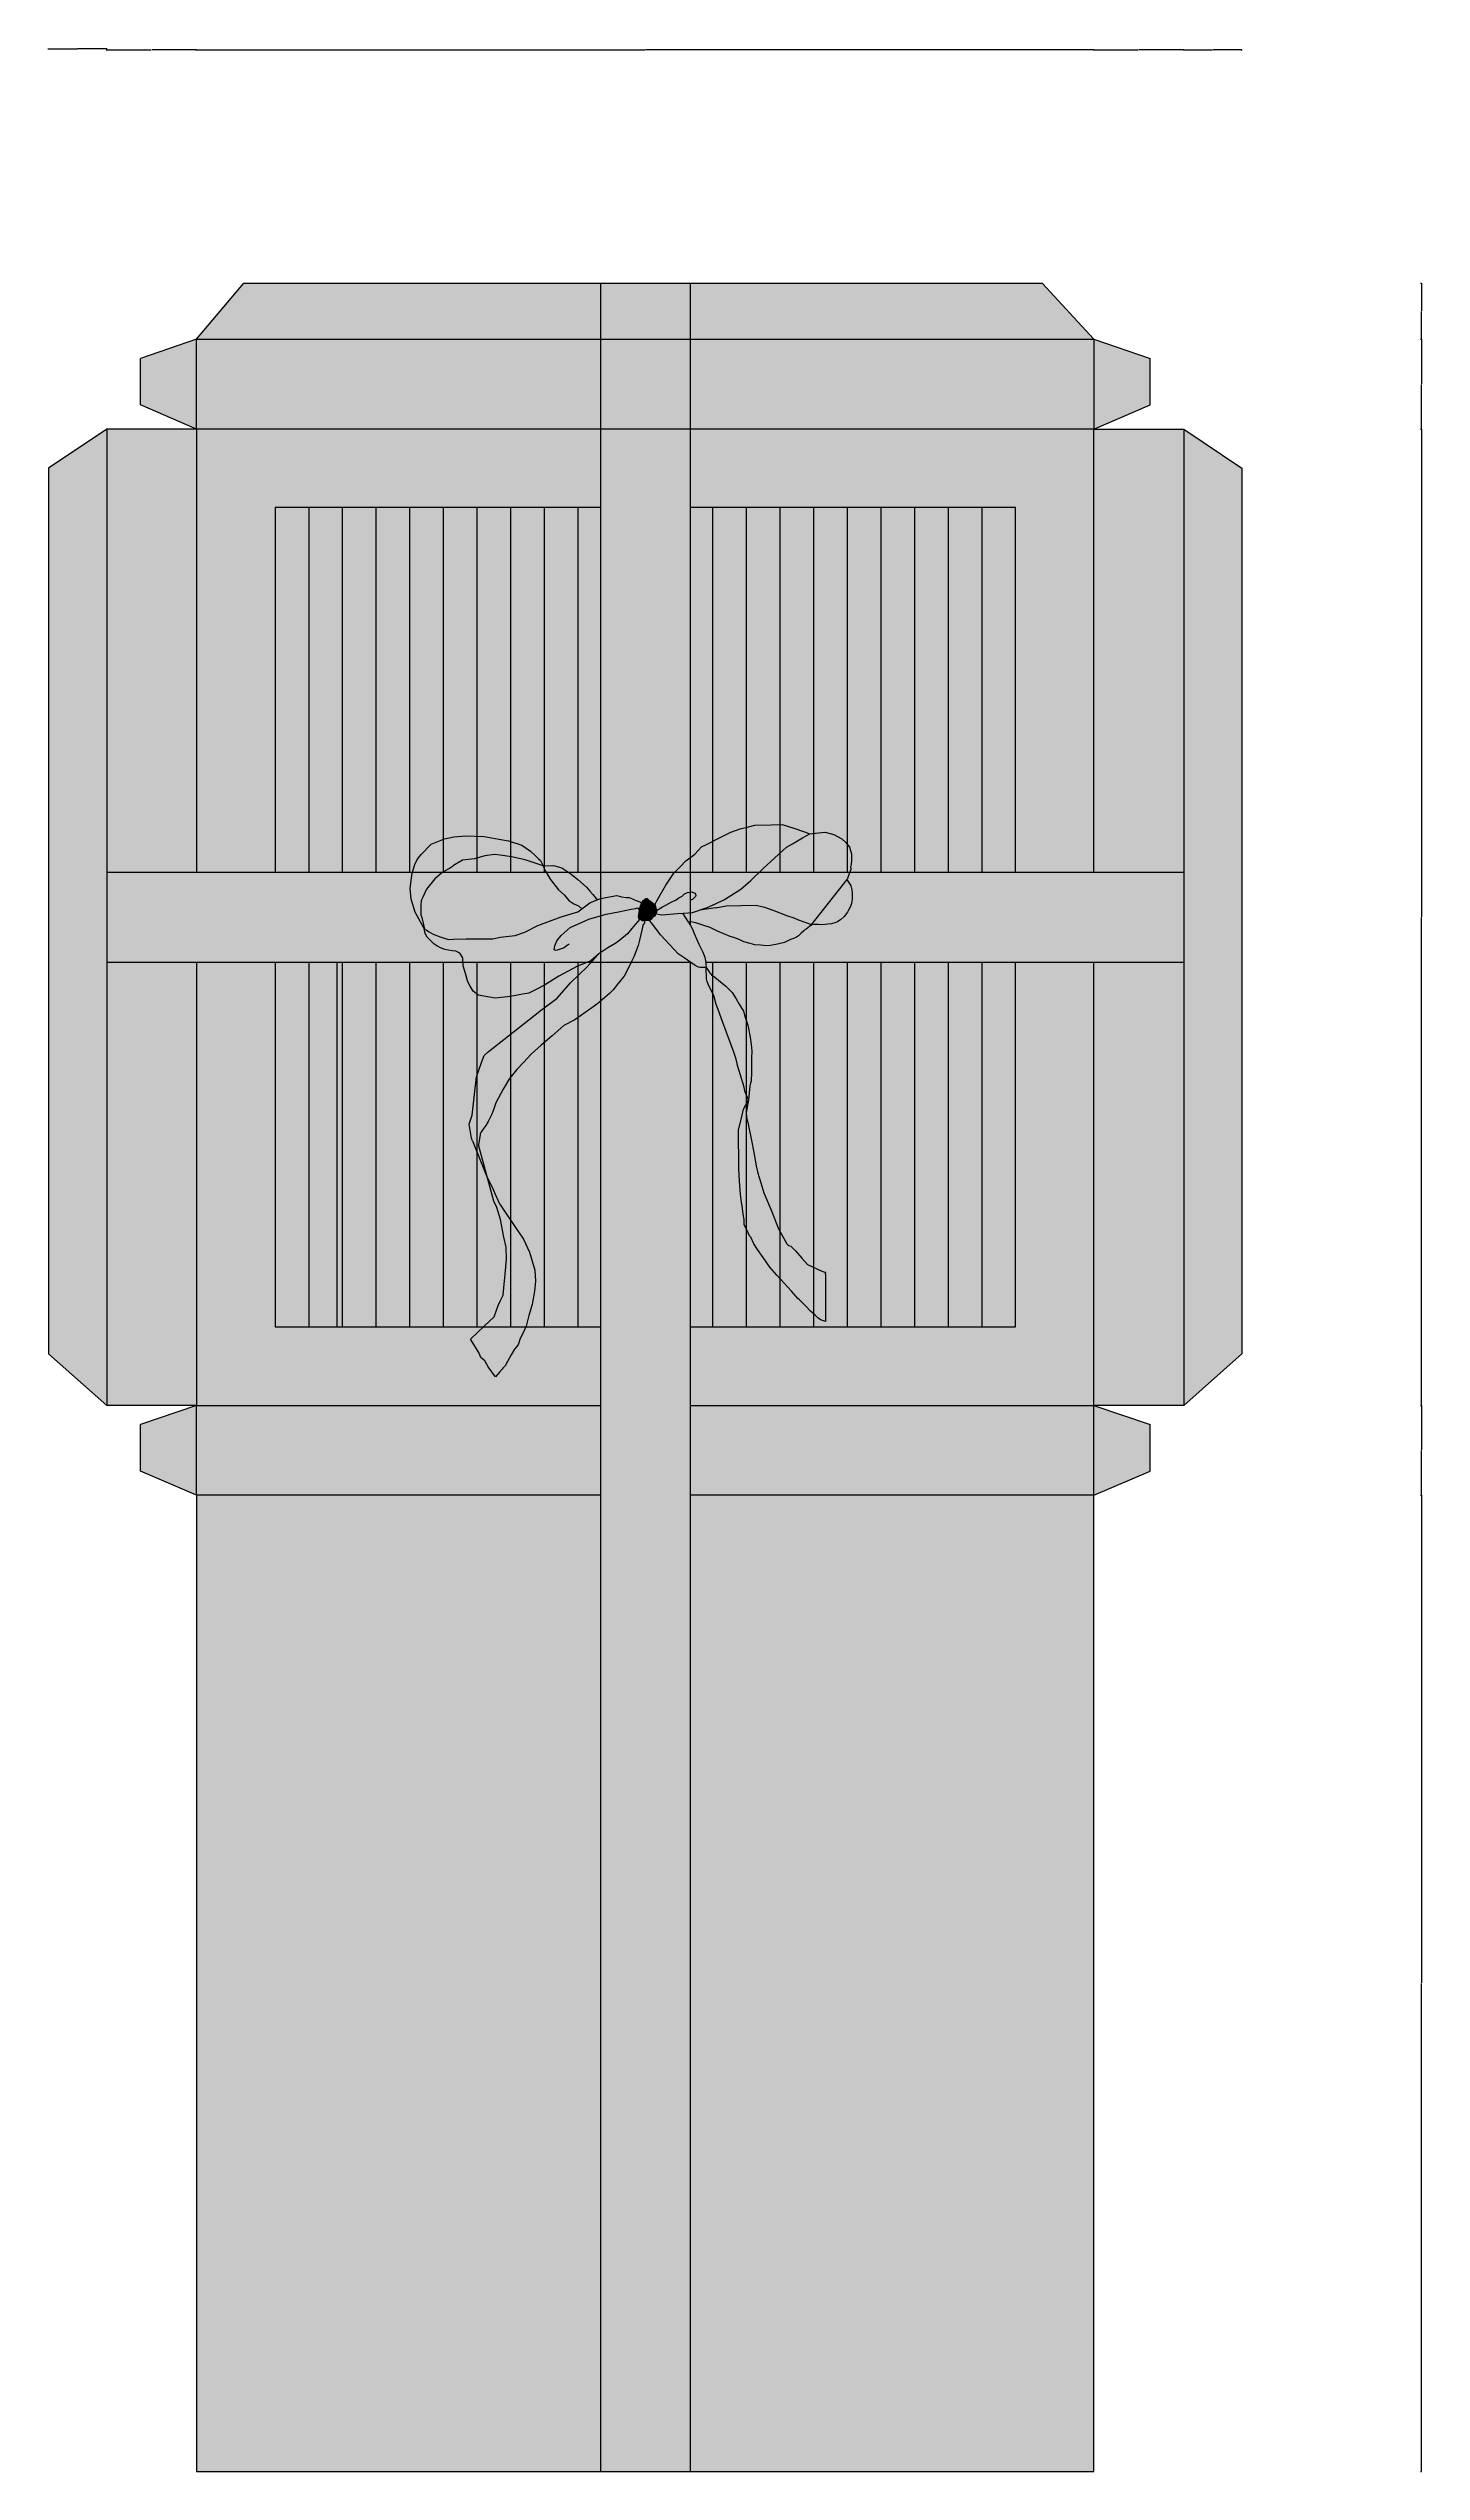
# Model space of a CAD drawing. Header units: millimetres. Extents: x -88727164121 to 1409438023, y -488056698 to 235964078476.
# Drawn here: x -109428516 to -109407513, y 8728203692 to 8728240744 of the extents above; entities that cross this region are included whole.
import ezdxf

# ---------------------------------------------------------------- set-up
doc = ezdxf.new("R2010")
doc.units = ezdxf.units.MM
doc.header["$MEASUREMENT"] = 0
doc.styles.get("Standard").update_dxf_attribs({"font": 'GOST Common.ttf'})
doc.dimstyles.get("Standard").update_dxf_attribs({"dimtxt": 5, "dimasz": 2, "dimexe": 0.18, "dimexo": 0.0625, "dimgap": 0.09, "dimtad": 0, "dimdec": 0, "dimzin": 0, "dimdsep": 46, "dimtxsty": 'Standard', "dimblk": 'ARCHTICK', "dimcen": 0.09, "dimadec": 0, "dimazin": 0, "dimtfac": 1, "dimtdec": 0, "dimtofl": 0, "dimtmove": 0, "dimatfit": 3, "dimldrblk": 'ARCHTICK', "dimfxl": 11, "dimfxlon": 1, "dimtolj": 1, "dimtzin": 0, "dimarcsym": 0})

# ---------------------------------------------------------------- blocks, each defined once
blk = doc.blocks.new('_ArchTick')
at = {"color": 0, "linetype": 'ByBlock', "const_width": 0.15}
blk.add_lwpolyline([(-0.5, -0.5), (0.5, 0.5)], dxfattribs=at)
blk = doc.blocks.new('*D3')
at = {"color": 0, "lineweight": -2, "transparency": 16777216}
for p, q in [((-109407527, 8728218623), (-109407516, 8728218623)), ((-109407516, 8728218623), (-109407516, 8728211163)), ((-109407516, 8728203694), (-109407516, 8728211153)), ((-109407527, 8728203694), (-109407516, 8728203694))]:
    blk.add_line(p, q, dxfattribs=at)
at = {"layer": 'Defpoints', "color": 0, "transparency": 16777216}
for p in [(-109412524, 8728218623), (-109407516, 8728218623), (-109412524, 8728203694)]:
    blk.add_point(p, dxfattribs=at)
at = {"color": 0, "lineweight": -2, "transparency": 16777216, "xscale": 2, "yscale": 2, "zscale": 2}
for p, rotation in [((-109407516, 8728218623), 90), ((-109407516, 8728203694), 270)]:
    blk.add_blockref('_ArchTick', p, dxfattribs=dict(at, rotation=rotation))
at = {"color": 0, "transparency": 16777216, "insert": (-109407516, 8728211158), "char_height": 5, "attachment_point": 5, "rotation": 90}
blk.add_mtext('\\A1;500', dxfattribs=at)
blk = doc.blocks.new('*D4')
at = {"color": 0, "lineweight": -2, "transparency": 16777216}
for p, q in [((-109407527, 8728219995), (-109407516, 8728219995)), ((-109407516, 8728219995), (-109407516, 8728219315)), ((-109407516, 8728218623), (-109407516, 8728219303)), ((-109407527, 8728218623), (-109407516, 8728218623))]:
    blk.add_line(p, q, dxfattribs=at)
at = {"layer": 'Defpoints', "color": 0, "transparency": 16777216}
for p in [(-109412524, 8728219995), (-109407516, 8728219995), (-109412524, 8728218623)]:
    blk.add_point(p, dxfattribs=at)
at = {"color": 0, "lineweight": -2, "transparency": 16777216, "xscale": 2, "yscale": 2, "zscale": 2}
for p, rotation in [((-109407516, 8728219995), 90), ((-109407516, 8728218623), 270)]:
    blk.add_blockref('_ArchTick', p, dxfattribs=dict(at, rotation=rotation))
at = {"color": 0, "transparency": 16777216, "insert": (-109407516, 8728219309), "char_height": 5, "attachment_point": 5, "rotation": 90}
blk.add_mtext('\\A1;1373', dxfattribs=at)
blk = doc.blocks.new('*D14')
at = {"color": 0, "lineweight": -2, "transparency": 16777216}
for p, q in [((-109407527, 8728234924), (-109407516, 8728234924)), ((-109407516, 8728234924), (-109407516, 8728227465)), ((-109407516, 8728219995), (-109407516, 8728227455)), ((-109407527, 8728219995), (-109407516, 8728219995))]:
    blk.add_line(p, q, dxfattribs=at)
at = {"layer": 'Defpoints', "color": 0, "transparency": 16777216}
for p in [(-109412524, 8728234924), (-109407516, 8728234924), (-109412524, 8728219995)]:
    blk.add_point(p, dxfattribs=at)
at = {"color": 0, "lineweight": -2, "transparency": 16777216, "xscale": 2, "yscale": 2, "zscale": 2}
for p, rotation in [((-109407516, 8728234924), 90), ((-109407516, 8728219995), 270)]:
    blk.add_blockref('_ArchTick', p, dxfattribs=dict(at, rotation=rotation))
at = {"color": 0, "transparency": 16777216, "insert": (-109407516, 8728227460), "char_height": 5, "attachment_point": 5, "rotation": 90}
blk.add_mtext('\\A1;500', dxfattribs=at)
blk = doc.blocks.new('*D5')
at = {"color": 0, "lineweight": -2, "transparency": 16777216}
for p, q in [((-109407527, 8728236297), (-109407516, 8728236297)), ((-109407516, 8728236297), (-109407516, 8728235617)), ((-109407516, 8728234924), (-109407516, 8728235605)), ((-109407527, 8728234924), (-109407516, 8728234924))]:
    blk.add_line(p, q, dxfattribs=at)
at = {"layer": 'Defpoints', "color": 0, "transparency": 16777216}
for p in [(-109412524, 8728236297), (-109407516, 8728236297), (-109412524, 8728234924)]:
    blk.add_point(p, dxfattribs=at)
at = {"color": 0, "lineweight": -2, "transparency": 16777216, "xscale": 2, "yscale": 2, "zscale": 2}
for p, rotation in [((-109407516, 8728236297), 90), ((-109407516, 8728234924), 270)]:
    blk.add_blockref('_ArchTick', p, dxfattribs=dict(at, rotation=rotation))
at = {"color": 0, "transparency": 16777216, "insert": (-109407516, 8728235611), "char_height": 5, "attachment_point": 5, "rotation": 90}
blk.add_mtext('\\A1;1373', dxfattribs=at)
blk = doc.blocks.new('*D6')
at = {"color": 0, "lineweight": -2, "transparency": 16777216}
for p, q in [((-109407527, 8728237155), (-109407516, 8728237155)), ((-109407516, 8728237155), (-109407516, 8728236731)), ((-109407516, 8728236297), (-109407516, 8728236721)), ((-109407527, 8728236297), (-109407516, 8728236297))]:
    blk.add_line(p, q, dxfattribs=at)
at = {"layer": 'Defpoints', "color": 0, "transparency": 16777216}
for p in [(-109413318, 8728237155), (-109407516, 8728237155), (-109412524, 8728236297)]:
    blk.add_point(p, dxfattribs=at)
at = {"color": 0, "lineweight": -2, "transparency": 16777216, "xscale": 2, "yscale": 2, "zscale": 2}
for p, rotation in [((-109407516, 8728237155), 90), ((-109407516, 8728236297), 270)]:
    blk.add_blockref('_ArchTick', p, dxfattribs=dict(at, rotation=rotation))
at = {"color": 0, "transparency": 16777216, "insert": (-109407516, 8728236726), "char_height": 5, "attachment_point": 5, "rotation": 90}
blk.add_mtext('\\A1;858', dxfattribs=at)
blk = doc.blocks.new('*D7')
at = {"color": 0, "lineweight": -2, "transparency": 16777216}
for p, q in [((-109427624, 8728240714), (-109427624, 8728240725)), ((-109427624, 8728240725), (-109426944, 8728240725)), ((-109426252, 8728240725), (-109426932, 8728240725)), ((-109426252, 8728240714), (-109426252, 8728240725))]:
    blk.add_line(p, q, dxfattribs=at)
at = {"layer": 'Defpoints', "color": 0, "transparency": 16777216}
for p in [(-109426252, 8728240725), (-109427624, 8728234924), (-109426252, 8728234924)]:
    blk.add_point(p, dxfattribs=at)
at = {"color": 0, "lineweight": -2, "transparency": 16777216, "xscale": 2, "yscale": 2, "zscale": 2, "rotation": 180}
blk.add_blockref('_ArchTick', (-109427624, 8728240725), dxfattribs=at)
at = {"color": 0, "lineweight": -2, "transparency": 16777216, "xscale": 2, "yscale": 2, "zscale": 2}
blk.add_blockref('_ArchTick', (-109426252, 8728240725), dxfattribs=at)
at = {"color": 0, "transparency": 16777216, "insert": (-109426938, 8728240725), "char_height": 5, "attachment_point": 5}
blk.add_mtext('\\A1;1373', dxfattribs=at)
blk = doc.blocks.new('*D8')
at = {"color": 0, "lineweight": -2, "transparency": 16777216}
for p, q in [((-109426252, 8728240714), (-109426252, 8728240725)), ((-109426252, 8728240725), (-109419393, 8728240725)), ((-109412524, 8728240725), (-109419383, 8728240725)), ((-109412524, 8728240714), (-109412524, 8728240725))]:
    blk.add_line(p, q, dxfattribs=at)
at = {"layer": 'Defpoints', "color": 0, "transparency": 16777216}
for p in [(-109412524, 8728240725), (-109426252, 8728234924), (-109412524, 8728234924)]:
    blk.add_point(p, dxfattribs=at)
at = {"color": 0, "lineweight": -2, "transparency": 16777216, "xscale": 2, "yscale": 2, "zscale": 2, "rotation": 180}
blk.add_blockref('_ArchTick', (-109426252, 8728240725), dxfattribs=at)
at = {"color": 0, "lineweight": -2, "transparency": 16777216, "xscale": 2, "yscale": 2, "zscale": 2}
blk.add_blockref('_ArchTick', (-109412524, 8728240725), dxfattribs=at)
at = {"color": 0, "transparency": 16777216, "insert": (-109419388, 8728240725), "char_height": 5, "attachment_point": 5}
blk.add_mtext('\\A1;500', dxfattribs=at)
blk = doc.blocks.new('*D9')
at = {"color": 0, "lineweight": -2, "transparency": 16777216}
for p, q in [((-109412524, 8728240714), (-109412524, 8728240725)), ((-109412524, 8728240725), (-109411843, 8728240725)), ((-109411151, 8728240725), (-109411831, 8728240725)), ((-109411151, 8728240714), (-109411151, 8728240725))]:
    blk.add_line(p, q, dxfattribs=at)
at = {"layer": 'Defpoints', "color": 0, "transparency": 16777216}
for p in [(-109411151, 8728240725), (-109412524, 8728234924), (-109411151, 8728234924)]:
    blk.add_point(p, dxfattribs=at)
at = {"color": 0, "lineweight": -2, "transparency": 16777216, "xscale": 2, "yscale": 2, "zscale": 2, "rotation": 180}
blk.add_blockref('_ArchTick', (-109412524, 8728240725), dxfattribs=at)
at = {"color": 0, "lineweight": -2, "transparency": 16777216, "xscale": 2, "yscale": 2, "zscale": 2}
blk.add_blockref('_ArchTick', (-109411151, 8728240725), dxfattribs=at)
at = {"color": 0, "transparency": 16777216, "insert": (-109411837, 8728240725), "char_height": 5, "attachment_point": 5}
blk.add_mtext('\\A1;1373', dxfattribs=at)
blk = doc.blocks.new('*D10')
at = {"color": 0, "lineweight": -2, "transparency": 16777216}
for p, q in [((-109411151, 8728240714), (-109411151, 8728240725)), ((-109411151, 8728240725), (-109410710, 8728240725)), ((-109410260, 8728240725), (-109410701, 8728240725)), ((-109410260, 8728240714), (-109410260, 8728240725))]:
    blk.add_line(p, q, dxfattribs=at)
at = {"layer": 'Defpoints', "color": 0, "transparency": 16777216}
for p in [(-109410260, 8728240725), (-109411151, 8728234924), (-109410260, 8728234327)]:
    blk.add_point(p, dxfattribs=at)
at = {"color": 0, "lineweight": -2, "transparency": 16777216, "xscale": 2, "yscale": 2, "zscale": 2, "rotation": 180}
blk.add_blockref('_ArchTick', (-109411151, 8728240725), dxfattribs=at)
at = {"color": 0, "lineweight": -2, "transparency": 16777216, "xscale": 2, "yscale": 2, "zscale": 2}
blk.add_blockref('_ArchTick', (-109410260, 8728240725), dxfattribs=at)
at = {"color": 0, "transparency": 16777216, "insert": (-109410706, 8728240725), "char_height": 5, "attachment_point": 5}
blk.add_mtext('\\A1;891', dxfattribs=at)
blk = doc.blocks.new('*D11')
at = {"color": 0, "lineweight": -2, "transparency": 16777216}
for p, q in [((-109428515, 8728240729), (-109428515, 8728240741)), ((-109428515, 8728240740), (-109428074, 8728240740)), ((-109427624, 8728240740), (-109428065, 8728240740)), ((-109427624, 8728240729), (-109427624, 8728240741))]:
    blk.add_line(p, q, dxfattribs=at)
at = {"layer": 'Defpoints', "color": 0, "transparency": 16777216}
for p in [(-109427624, 8728240740), (-109428515, 8728234327), (-109427624, 8728234327)]:
    blk.add_point(p, dxfattribs=at)
at = {"color": 0, "lineweight": -2, "transparency": 16777216, "xscale": 2, "yscale": 2, "zscale": 2, "rotation": 180}
blk.add_blockref('_ArchTick', (-109428515, 8728240740), dxfattribs=at)
at = {"color": 0, "lineweight": -2, "transparency": 16777216, "xscale": 2, "yscale": 2, "zscale": 2}
blk.add_blockref('_ArchTick', (-109427624, 8728240740), dxfattribs=at)
at = {"color": 0, "transparency": 16777216, "insert": (-109428070, 8728240740), "char_height": 5, "attachment_point": 5}
blk.add_mtext('\\A1;891', dxfattribs=at)
blk = doc.blocks.new('bantik')
at = {"color": 18, "true_color": 0x000000}
for p, q in [((-26.62, 151.37), (-27.37, 150.76)), ((-26.07, 151.67), (-26.62, 151.37)), ((-25.81, 151.85), (-26.07, 151.67)), ((-25.7, 151.94), (-25.81, 151.85)), ((-24.9, 152.41), (-25.7, 151.94)), ((-23.85, 152.54), (-24.9, 152.41)), ((-22.92, 152.8), (-23.85, 152.54)), ((-22.06, 152.92), (-22.92, 152.8)), ((-21.55, 152.85), (-22.06, 152.92)), ((-20.53, 152.71), (-21.55, 152.85)), ((-19.33, 152.44), (-20.53, 152.71)), ((-17.71, 151.92), (-19.33, 152.44)), ((-28.44, 149.13), (-28.6, 148.82)), ((-28.11, 149.84), (-28.44, 149.13)), ((-27.37, 150.76), (-28.11, 149.84)), ((-5.87, 148.87), (-5.62, 149.06)), ((-5.62, 149.06), (-5.33, 149.21)), ((-5.33, 149.21), (-5.11, 149.41)), ((-5.11, 149.41), (-4.85, 149.54)), ((-4.85, 149.54), (-4.48, 149.58)), ((-4.48, 149.58), (-4.21, 149.48)), ((-4.32, 149), (-4.4, 148.91)), ((-4.23, 149.09), (-4.32, 149)), ((-4.15, 149.18), (-4.23, 149.09)), ((-4.21, 149.48), (-4.14, 149.38)), ((-4.12, 149.26), (-4.15, 149.18)), ((-4.14, 149.38), (-4.12, 149.26)), ((6.17, 146.63), (9.38, 150.69)), ((-28.62, 148.33), (-28.64, 147.86)), ((-28.64, 147.86), (-28.63, 147.53)), ((-28.63, 147.53), (-28.53, 147.29)), ((-28.6, 148.82), (-28.62, 148.33)), ((-28.53, 147.29), (-28.3, 146.25)), ((-18.21, 146.58), (-16.12, 147.36)), ((-16.12, 147.36), (-14.63, 147.81)), ((-14.63, 147.81), (-13.56, 148.6)), ((-13.56, 148.6), (-12.85, 148.91)), ((-8.68, 147.02), (-8.69, 146.98)), ((-8.69, 146.98), (-8.69, 146.86)), ((-8.69, 146.86), (-8.69, 146.8)), ((-8.65, 147.03), (-8.68, 147.02)), ((-8.46, 147.05), (-8.65, 147.03)), ((-8.37, 147.05), (-8.46, 147.05)), ((-8.3, 147.05), (-8.37, 147.05)), ((-8.25, 147.05), (-8.3, 147.05)), ((-8.25, 147.05), (-8, 147.25)), ((-8.23, 147.04), (-8.25, 147.05)), ((-8.22, 147.02), (-8.23, 147.04)), ((-8.09, 146.86), (-8.22, 147.02)), ((-7.96, 146.68), (-8.09, 146.86)), ((-7.61, 147.94), (-7.07, 148.24)), ((-7.07, 148.24), (-6.78, 148.41)), ((-6.78, 148.41), (-6.31, 148.67)), ((-6.31, 148.67), (-5.87, 148.87)), ((-4.57, 148.86), (-4.62, 148.89)), ((-4.52, 148.88), (-4.57, 148.86)), ((-4.4, 148.91), (-4.52, 148.88)), ((-2.37, 148.18), (-3.76, 147.97)), ((-28.3, 146.25), (-28.15, 146.2)), ((-28.15, 146.2), (-27.93, 146.05)), ((-27.93, 146.05), (-27.54, 145.82)), ((-27.54, 145.82), (-26.91, 145.59)), ((-26.91, 145.59), (-26.63, 145.49)), ((-26.63, 145.49), (-26.17, 145.34)), ((-26.17, 145.34), (-25.72, 145.38)), ((-25.72, 145.38), (-24.59, 145.39)), ((-24.59, 145.39), (-23.17, 145.4)), ((-23.17, 145.4), (-22.7, 145.4)), ((-22.7, 145.4), (-22.2, 145.41)), ((-22.2, 145.41), (-21.54, 145.56)), ((-21.54, 145.56), (-20.23, 145.69)), ((-20.23, 145.69), (-19.35, 146)), ((-19.35, 146), (-18.21, 146.58)), ((-9.25, 144.81), (-9.63, 143.8)), ((-9.14, 145.27), (-9.25, 144.81)), ((-8.89, 146.3), (-9.14, 145.27)), ((-8.83, 146.61), (-8.89, 146.3)), ((-8.77, 146.71), (-8.83, 146.61)), ((-8.71, 146.76), (-8.77, 146.71)), ((-8.69, 146.8), (-8.71, 146.76)), ((-7.26, 145.75), (-7.96, 146.68)), ((-6.8, 145.26), (-7.26, 145.75)), ((-5.68, 144.08), (-6.8, 145.26)), ((-15.29, 141.48), (-13.8, 142.9)), ((-13.8, 142.9), (-12.84, 143.98)), ((-10.08, 142.88), (-10.5, 142.09)), ((-9.87, 143.31), (-10.08, 142.88)), ((-9.63, 143.8), (-9.87, 143.31)), ((-5.14, 143.71), (-5.68, 144.08)), ((-4.16, 143.04), (-5.14, 143.71)), ((-3.17, 141.84), (-3.19, 142.85)), ((-16.46, 140.12), (-15.29, 141.48)), ((-11.81, 140.54), (-12.21, 140.18)), ((-11.48, 140.85), (-11.81, 140.54)), ((-11.35, 141), (-11.48, 140.85)), ((-11.17, 141.24), (-11.35, 141)), ((-10.8, 141.71), (-11.17, 141.24)), ((-10.5, 142.09), (-10.8, 141.71)), ((-19, 138.19), (-17.86, 139.08)), ((-17.86, 139.08), (-16.46, 140.12)), ((-14.9, 138.2), (-15.87, 137.68)), ((-13.39, 139.24), (-14.9, 138.2)), ((-12.84, 139.64), (-13.39, 139.24)), ((-12.21, 140.18), (-12.84, 139.64)), ((-22.63, 135.34), (-19, 138.19)), ((-16.93, 136.77), (-17.91, 135.93)), ((-15.87, 137.68), (-16.93, 136.77)), ((-23.66, 133.11), (-23.23, 134.39)), ((-23.23, 134.39), (-22.98, 135.01)), ((-22.98, 135.01), (-22.63, 135.34)), ((-19.47, 134.38), (-20.06, 133.75)), ((-18.78, 135.12), (-19.47, 134.38)), ((-17.91, 135.93), (-18.78, 135.12)), ((-24.05, 129.7), (-23.66, 133.11)), ((-21.3, 132.02), (-21.93, 130.78)), ((-20.73, 132.96), (-21.3, 132.02)), ((-20.06, 133.75), (-20.73, 132.96)), ((-24.31, 128.88), (-24.05, 129.7)), ((-22.3, 129.79), (-22.61, 129.14)), ((-22.13, 130.25), (-22.3, 129.79)), ((-21.93, 130.78), (-22.13, 130.25)), ((-24.11, 127.64), (-24.31, 128.88)), ((-24.03, 127.41), (-24.11, 127.64)), ((-24.03, 127.41), (-22.77, 124.28)), ((-23.35, 127.98), (-23.48, 127.05)), ((-23.33, 128.04), (-23.35, 127.98)), ((-23.27, 128.14), (-23.33, 128.04)), ((-23.09, 128.42), (-23.27, 128.14)), ((-22.82, 128.76), (-23.09, 128.42)), ((-22.61, 129.14), (-22.82, 128.76)), ((-22.12, 122.04), (-23.48, 127.05)), ((-22.77, 124.28), (-22.19, 123.06)), ((-22.19, 123.06), (-22.13, 122.92)), ((-22.13, 122.92), (-21.61, 121.8)), ((-21.84, 121.46), (-22.12, 122.04)), ((-21.52, 120.38), (-21.84, 121.46)), ((-21.61, 121.8), (-21.51, 121.66)), ((-21.51, 121.66), (-21.47, 121.59)), ((-21.47, 121.59), (-20.18, 119.69)), ((-21.22, 118.81), (-21.52, 120.38)), ((-21.03, 117.93), (-21.22, 118.81)), ((-20.18, 119.69), (-19.47, 118.65)), ((-21.11, 115.52), (-20.99, 116.86)), ((-20.99, 116.86), (-21.03, 117.93)), ((-19.47, 118.65), (-18.93, 117.49)), ((-18.93, 117.49), (-18.46, 115.87)), ((-21.22, 114.31), (-21.11, 115.52)), ((-18.41, 114.89), (-18.5, 114)), ((-18.46, 115.87), (-18.41, 114.89)), ((-22.09, 111.73), (-21.89, 112.31)), ((-21.89, 112.31), (-21.74, 112.73)), ((-21.74, 112.73), (-21.55, 113.13)), ((-21.55, 113.13), (-21.28, 113.66)), ((-21.28, 113.66), (-21.22, 114.31)), ((-18.69, 112.82), (-18.99, 111.84)), ((-18.5, 114), (-18.69, 112.82)), ((-24.21, 109.73), (-22.95, 110.92)), ((-22.95, 110.92), (-22.09, 111.73)), ((-19.55, 110.17), (-19.76, 109.78)), ((-19.25, 110.88), (-19.55, 110.17)), ((-18.99, 111.84), (-19.25, 110.88)), ((-24, 109.4), (-24.21, 109.73)), ((-23.67, 108.86), (-24, 109.4)), ((-23.42, 108.49), (-23.67, 108.86)), ((-23.27, 108.11), (-23.42, 108.49)), ((-22.92, 107.8), (-23.27, 108.11)), ((-20.57, 108.33), (-20.89, 107.75)), ((-20.28, 108.83), (-20.57, 108.33)), ((-19.96, 109.22), (-20.28, 108.83)), ((-19.76, 109.78), (-19.96, 109.22)), ((-22.62, 107.25), (-22.92, 107.8)), ((-21.97, 106.38), (-22.62, 107.25)), ((-21.62, 106.78), (-21.97, 106.38)), ((-21.38, 107.05), (-21.62, 106.78)), ((-21.31, 107.14), (-21.38, 107.05)), ((-21.12, 107.36), (-21.31, 107.14)), ((-20.89, 107.75), (-21.12, 107.36))]:
    blk.add_line(p, q, dxfattribs=at)
for points in [[(-9.1, 147.17), (-9.51, 146.67), (-9.81, 146.31), (-10.19, 145.85), (-10.9, 145.29), (-11.24, 145.03), (-11.95, 144.6), (-12.75, 144.06), (-13.46, 143.44), (-14.73, 142.95), (-16.32, 142.08), (-17.6, 141.27), (-18.33, 140.9), (-18.99, 140.56), (-19.56, 140.46), (-20.31, 140.33), (-20.89, 140.22), (-21.99, 140.12), (-23.5, 140.39), (-23.96, 140.75), (-24.23, 141.19), (-24.44, 141.56), (-24.65, 142.32), (-24.84, 143.01), (-24.88, 143.7), (-25.16, 144.13), (-25.39, 144.23), (-25.52, 144.29), (-25.82, 144.32), (-26.49, 144.46), (-26.88, 144.59), (-27.19, 144.79), (-27.46, 144.95), (-27.7, 145.19), (-28.07, 145.54), (-28.25, 145.89), (-28.29, 146.18), (-28.3, 146.25), (-29.14, 147.77), (-29.48, 148.94), (-29.57, 149.88), (-29.47, 150.8), (-29.39, 151.26), (-29.16, 152.04), (-28.94, 152.47), (-28.59, 152.91), (-27.69, 153.84), (-26.52, 154.3), (-25.69, 154.5), (-24.62, 154.57), (-22.99, 154.53), (-21.67, 154.29), (-20.82, 154.13), (-19.62, 153.75), (-18.85, 153.21), (-18.44, 152.82), (-18.13, 152.53), (-17.97, 152.37), (-17.71, 151.92), (-16.79, 151.93), (-16.07, 151.73), (-15.24, 151.19), (-14.62, 150.69), (-13.87, 150.02), (-13.55, 149.65), (-13.28, 149.34), (-13.02, 149.04), (-12.85, 148.91), (-12.58, 149), (-12.13, 149.1), (-11.65, 149.18), (-11.15, 149.26), (-10.74, 149.14), (-10.28, 149.1), (-10.06, 149.08), (-9.75, 148.97), (-9.51, 148.86), (-9.11, 148.69), (-8.95, 148.54), (-8.93, 148.65), (-8.78, 148.83), (-8.7, 148.91), (-8.56, 149), (-8.45, 149), (-8.32, 148.89), (-8, 148.64), (-7.85, 148.53), (-7.8, 148.5), (-7.76, 148.48), (-7.73, 148.48), (-7.62, 148.74), (-7.47, 148.99), (-6.8, 150.2), (-6.07, 151.26), (-5.49, 151.86), (-5.01, 152.34), (-4.2, 152.95), (-3.61, 153.59), (-3.16, 153.82), (-2.05, 154.37), (-0.99, 154.91), (-0.17, 155.2), (0.57, 155.38), (1.16, 155.53), (2.61, 155.57), (3.59, 155.59), (4.63, 155.26), (5.58, 154.95), (5.82, 154.84), (5.92, 154.79), (6.06, 154.77), (6.82, 154.84), (7.43, 154.9), (8.2, 154.7), (8.91, 154.3), (9.27, 154), (9.58, 153.56), (9.77, 152.99), (9.75, 152.42), (9.74, 152.02), (9.68, 151.8), (9.69, 151.63), (9.69, 151.56), (9.68, 151.54), (9.68, 151.52), (9.64, 151.43), (9.62, 151.37), (9.38, 150.69), (9.45, 150.53), (9.61, 150.27), (9.7, 150.13), (9.79, 149.78), (9.81, 149.49), (9.81, 148.92), (9.75, 148.54), (9.66, 148.27), (9.5, 147.97), (9.4, 147.79), (9.11, 147.39), (8.77, 147.1), (8.63, 147), (8.52, 146.91), (8.36, 146.87), (7.99, 146.74), (7.65, 146.7), (7.43, 146.68), (7.04, 146.66), (6.78, 146.69), (6.43, 146.67), (6.31, 146.66), (6.21, 146.68), (6.13, 146.58), (6.01, 146.49), (5.87, 146.37), (5.73, 146.26), (5.61, 146.2), (5.51, 146.12), (5.29, 145.92), (5.15, 145.78), (5.03, 145.66), (4.86, 145.54), (4.58, 145.42), (4.33, 145.34), (3.8, 145.09), (3.17, 144.92), (2.55, 144.81), (2.18, 144.79), (1.66, 144.84), (1.14, 144.87), (0.74, 144.98), (0.16, 145.13), (-0.25, 145.33), (-0.73, 145.52), (-1.05, 145.62), (-2.17, 146.08), (-2.83, 146.41), (-3.48, 146.62), (-4.12, 146.83), (-4.57, 146.93), (-4.61, 146.94), (-4.63, 146.94), (-4.65, 146.93), (-4.68, 146.89), (-4.72, 146.88), (-4.74, 146.83), (-4.71, 146.77), (-4.6, 146.58), (-4.41, 146.25), (-4.25, 145.88), (-4.04, 145.41), (-3.83, 144.93), (-3.63, 144.52), (-3.48, 144.22), (-3.31, 143.77), (-3.24, 143.44), (-3.19, 142.85), (-2.98, 142.54), (-2.9, 142.41), (-2.8, 142.3), (-2.71, 142.21), (-2.42, 141.99), (-1.43, 141.2), (-0.87, 140.62), (-0.53, 140.05), (-0.25, 139.59), (0.13, 138.97), (0.29, 138.41), (0.51, 137.7), (0.73, 136.64), (0.81, 135.99), (0.88, 135.38), (0.86, 134.81), (0.86, 133.5), (0.83, 132.73), (0.76, 132.54), (0.7, 132.3), (0.57, 131.06), (0.38, 129.89), (0.4, 129.51), (0.56, 128.89), (0.84, 127.44), (1.05, 126.35), (1.28, 125.19), (1.41, 124.51), (1.68, 123.66), (1.94, 122.76), (2.63, 121.18), (3.26, 119.56), (4.01, 118.22), (4.16, 118.09), (4.35, 118.01), (4.77, 117.59), (5.33, 116.96), (5.84, 116.39), (7.12, 115.78), (7.39, 115.71), (7.46, 115.69), (7.43, 115.57), (7.46, 115.49), (7.46, 111.3)], [(-7.53, 147.61), (-7.13, 147.55), (-5.76, 147.65), (-4.76, 147.72), (-4.41, 147.75), (-3.1, 148.19), (-2.36, 148.53), (-1.56, 148.91), (-0.09, 149.82), (0.35, 150.21), (0.78, 150.59), (1.89, 151.66), (3.97, 153.58), (4.5, 153.88), (4.96, 154.14), (5.4, 154.39), (6.06, 154.77)], [(-17.71, 151.92), (-17.64, 151.68), (-17.55, 151.46), (-17.43, 151.27), (-17.09, 150.72), (-16.35, 149.77), (-15.86, 149.32), (-15.42, 148.82), (-14.99, 148.52), (-14.56, 148.35), (-14.28, 148.07)], [(-15.4, 144.94), (-15.66, 144.74), (-15.85, 144.6), (-16.29, 144.46), (-16.39, 144.42), (-16.56, 144.37), (-16.73, 144.42), (-16.67, 144.77), (-16.49, 145.23), (-16.12, 145.69), (-15.32, 146.4), (-13.64, 147.16), (-12.1, 147.6), (-11.01, 147.82), (-9.87, 148.05), (-9.49, 148.12), (-9.31, 148.16), (-9.15, 148)], [(-9.15, 148), (-9.2, 147.74), (-9.26, 147.38), (-9.18, 147.2), (-9.1, 147.17), (-8.89, 147.04), (-8.68, 147.02)], [(-9.15, 148), (-8.95, 148.54)], [(-7.76, 148.48), (-7.61, 147.94), (-7.63, 147.71), (-7.7, 147.57), (-7.81, 147.43), (-7.95, 147.34), (-7.98, 147.27), (-8, 147.25)], [(-4.73, 146.85), (-5.26, 147.69)], [(-2.37, 148.18), (-1.42, 148.33), (-0.1, 148.37), (1.27, 148.4), (2, 148.22), (2.84, 147.94), (4.07, 147.45), (4.63, 147.28), (5.11, 147.07), (6.21, 146.68)], [(-3.19, 142.85), (-3.47, 142.86), (-3.58, 142.85), (-3.72, 142.84), (-3.87, 142.88), (-4.16, 143.04)], [(7.46, 111.3), (7.46, 111.3), (7, 111.46), (6.77, 111.64), (6.5, 111.9), (6.11, 112.23), (5.68, 112.68), (5.13, 113.22), (4.99, 113.36), (4.41, 114.01), (3.12, 115.43), (2.48, 116.14), (1.88, 117.02), (1.39, 117.73), (1.05, 118.23), (0.8, 118.81), (0.68, 118.94), (0.43, 119.46), (0.21, 119.93), (0.19, 120.05), (0.21, 120.38), (0.12, 120.87), (0.01, 121.6), (-0.05, 121.95), (-0.14, 122.66), (-0.21, 123.8), (-0.28, 124.93), (-0.29, 126.08), (-0.31, 127.27), (-0.32, 128.38), (-0.07, 129.31), (0.15, 130.23), (0.57, 131.06), (0.25, 131.84), (0.2, 132.18), (-0.13, 133.24), (-0.39, 134.12), (-0.47, 134.4), (-0.53, 134.68), (-0.73, 135.31), (-1.71, 137.95), (-2.13, 139.1), (-2.3, 139.55), (-2.52, 140.34), (-2.98, 141.26), (-3.1, 141.6), (-3.17, 141.84)]]:
    blk.add_lwpolyline(points, dxfattribs=at)
blk = doc.blocks.new('bant')
h = blk.add_hatch(color=256)
h.dxf.hatch_style = 1
h.set_gradient(color1=(242, 103, 34), color2=(248, 153, 30), name='INVCURVED')
h.paths.add_polyline_path([(137.27, 30.97), (136.65, 31.46), (135.83, 32), (135.11, 32.2), (134.18, 32.2), (134.25, 31.95), (134.34, 31.74), (134.46, 31.54), (134.81, 30.99), (135.54, 30.04), (136.03, 29.6), (136.47, 29.1), (136.9, 28.8), (137.33, 28.63), (137.62, 28.35), (138.33, 28.87), (139.05, 29.19), (138.88, 29.32), (138.61, 29.62), (138.34, 29.93), (138.02, 30.3)])
h.paths.add_polyline_path([(129.69, 25.68), (129.19, 25.68), (128.72, 25.67), (127.3, 25.66), (126.18, 25.66), (125.72, 25.61), (125.26, 25.77), (124.99, 25.87), (124.35, 26.1), (123.96, 26.32), (123.74, 26.48), (123.59, 26.52), (123.64, 26.17), (123.82, 25.82), (124.43, 25.23), (124.7, 25.07), (125.01, 24.87), (125.4, 24.73), (126.07, 24.59), (126.37, 24.57), (126.73, 24.4), (127.01, 23.98), (127.05, 23.29), (127.24, 22.59), (127.45, 21.83), (127.67, 21.47), (127.93, 21.02), (128.4, 20.66), (129.9, 20.4), (131, 20.49), (131.58, 20.61), (132.33, 20.74), (132.9, 20.84), (133.56, 21.17), (134.29, 21.54), (135.57, 22.35), (137.16, 23.22), (138.43, 23.72), (139.15, 24.34), (139.94, 24.88), (140.65, 25.3), (140.99, 25.57), (141.7, 26.12), (142.08, 26.59), (142.38, 26.95), (142.75, 27.4), (142.63, 27.65), (142.69, 28.01), (142.74, 28.27), (142.95, 28.81), (142.78, 28.97), (142.14, 29.24), (141.84, 29.35), (141.61, 29.37), (141.15, 29.41), (140.74, 29.54), (140.25, 29.45), (139.76, 29.37), (139.31, 29.28), (139.05, 29.19), (138.33, 28.87), (137.26, 28.08), (135.78, 27.64), (133.68, 26.85), (132.55, 26.28), (131.66, 25.96), (130.35, 25.83)])
h.paths.add_polyline_path([(122.73, 32.31), (122.5, 31.54), (122.42, 31.07), (122.33, 30.16), (122.41, 29.22), (122.76, 28.05), (123.59, 26.52), (123.36, 27.56), (123.27, 27.81), (123.26, 28.13), (123.28, 28.6), (123.3, 29.09), (123.45, 29.41), (123.79, 30.12), (124.53, 31.04), (125.27, 31.65), (125.82, 31.94), (126.09, 32.13), (126.19, 32.21), (126.99, 32.69), (128.05, 32.82), (128.98, 33.08), (129.83, 33.2), (130.34, 33.13), (131.37, 32.99), (132.56, 32.71), (134.18, 32.2), (133.93, 32.65), (133.76, 32.81), (133.46, 33.1), (133.04, 33.49), (132.27, 34.03), (131.07, 34.41), (130.22, 34.57), (128.9, 34.81), (127.28, 34.84), (126.2, 34.77), (125.37, 34.57), (124.2, 34.11), (123.3, 33.19), (122.95, 32.74)])
h.paths.add_polyline_path([(148.74, 34.1), (148.28, 33.87), (147.69, 33.23), (146.88, 32.62), (146.4, 32.13), (145.82, 31.54), (145.1, 30.48), (144.42, 29.27), (144.28, 29.02), (144.14, 28.72), (144.28, 28.22), (144.82, 28.52), (145.11, 28.68), (145.59, 28.95), (146.03, 29.14), (146.27, 29.33), (146.56, 29.49), (146.92, 29.8), (147.6, 29.88), (147.83, 29.55), (147.74, 29.46), (147.77, 29.54), (147.76, 29.65), (147.68, 29.76), (147.41, 29.85), (147.04, 29.82), (146.79, 29.68), (146.56, 29.49), (146.27, 29.33), (146.03, 29.14), (145.59, 28.95), (145.11, 28.68), (144.82, 28.52), (144.28, 28.22), (144.26, 27.9), (144.76, 27.83), (146.13, 27.93), (147.13, 28), (147.48, 28.03), (148.79, 28.46), (149.53, 28.81), (150.33, 29.19), (151.8, 30.09), (152.24, 30.48), (152.67, 30.87), (153.78, 31.93), (155.86, 33.86), (156.39, 34.16), (156.85, 34.42), (157.3, 34.67), (157.9, 35.02), (157.47, 35.23), (156.53, 35.53), (155.48, 35.87), (154.51, 35.84), (153.06, 35.81), (152.46, 35.66), (151.72, 35.47), (150.91, 35.18), (149.84, 34.65)])
h.paths.add_polyline_path([(151.8, 28.65), (150.47, 28.6), (149.52, 28.45), (148.14, 28.24), (147.48, 28.03), (147.13, 28), (146.63, 27.96), (147.1, 27.23), (147.28, 27.21), (147.34, 27.21), (147.34, 27.21), (147.77, 27.11), (148.41, 26.9), (149.07, 26.68), (149.72, 26.35), (150.84, 25.9), (151.16, 25.79), (151.64, 25.61), (152.05, 25.41), (152.63, 25.26), (153.04, 25.15), (153.55, 25.12), (154.07, 25.06), (154.44, 25.08), (155.07, 25.19), (155.69, 25.36), (156.22, 25.61), (156.47, 25.69), (156.75, 25.81), (156.93, 25.93), (157.05, 26.06), (157.36, 26.39), (157.62, 26.54), (157.76, 26.64), (158.1, 26.96), (157, 27.35), (156.52, 27.56), (155.96, 27.72), (154.73, 28.22), (153.89, 28.5), (153.16, 28.67)])
h.paths.add_polyline_path([(150.18, 18.23), (151.16, 15.58), (151.36, 14.95), (151.43, 14.67), (151.5, 14.4), (151.76, 13.52), (152.09, 12.46), (152.15, 12.11), (152.46, 11.34), (152.61, 12.71), (152.72, 13), (152.75, 13.78), (152.75, 15.09), (152.77, 15.66), (152.7, 16.27), (152.62, 16.91), (152.4, 17.97), (152.19, 18.68), (152.02, 19.25), (151.65, 19.86), (151.37, 20.32), (151.02, 20.89), (150.46, 21.48), (149.47, 22.27), (149.05, 22.59), (148.91, 22.82), (148.71, 23.13), (148.73, 22.12), (148.79, 21.88), (148.91, 21.53), (149.37, 20.61), (149.6, 19.82), (149.76, 19.38)])
h.paths.add_polyline_path([(158.1, 26.96), (158.11, 26.96), (158.2, 26.94), (158.67, 26.96), (158.93, 26.94), (159.32, 26.95), (159.54, 26.98), (159.88, 27.01), (160.45, 27.22), (160.66, 27.38), (161, 27.67), (161.3, 28.06), (161.55, 28.54), (161.64, 28.81), (161.71, 29.2), (161.7, 29.77), (161.68, 30.05), (161.59, 30.41), (161.5, 30.55), (161.25, 30.94)])
h.paths.add_polyline_path([(136.61, 21.76), (135.43, 20.4), (134.03, 19.35), (132.89, 18.46), (129.26, 15.61), (128.91, 15.29), (128.66, 14.67), (128.24, 13.38), (127.84, 9.98), (127.58, 9.16), (127.78, 7.91), (127.87, 7.69), (129.12, 4.56), (129.21, 4.37), (128.41, 7.32), (128.56, 8.33), (128.81, 8.69), (129.07, 9.03), (129.28, 9.42), (129.6, 10.07), (129.77, 10.53), (129.96, 11.06), (130.59, 12.29), (131.16, 13.23), (131.83, 14.03), (132.42, 14.66), (133.11, 15.4), (133.98, 16.21), (134.96, 17.05), (136.02, 17.96), (137, 18.47), (138.5, 19.52), (139.05, 19.91), (139.68, 20.45), (140.08, 20.82), (140.41, 21.12), (140.55, 21.28), (140.72, 21.51), (141.09, 21.99), (141.39, 22.37), (141.82, 23.15), (142.03, 23.58), (142.27, 24.08), (142.64, 25.08), (142.76, 25.54), (143, 26.57), (143.06, 26.89), (143.2, 27.11), (143.2, 27.14), (143.2, 27.3), (142.71, 27.35), (142.38, 26.95), (142.08, 26.59), (141.7, 26.12), (140.99, 25.57), (140.65, 25.3), (139.94, 24.88), (139.15, 24.34), (139.05, 24.26), (138.09, 23.18)])
h.paths.add_polyline_path([(130.91, -2.86), (130.79, -4.2), (130.68, -5.42), (130.61, -6.06), (130.35, -6.6), (130.15, -6.99), (130, -7.42), (129.81, -7.99), (128.94, -8.8), (127.68, -9.99), (127.89, -10.33), (128.22, -10.87), (128.47, -11.24), (128.62, -11.62), (128.97, -11.92), (129.27, -12.48), (129.92, -13.34), (130.27, -12.94), (130.51, -12.67), (130.78, -12.37), (131, -11.97), (131.32, -11.39), (131.61, -10.89), (131.93, -10.51), (132.14, -9.95), (132.34, -9.55), (132.64, -8.84), (132.91, -7.88), (133.2, -6.91), (133.39, -5.73), (133.48, -4.83), (133.43, -3.85), (132.97, -2.24), (132.42, -1.08), (131.72, -0.04), (130.3, 2.06), (129.76, 3.2), (129.7, 3.33), (129.21, 4.37), (129.77, 2.32), (130.05, 1.74), (130.37, 0.66), (130.68, -0.92), (130.86, -1.79)])
h.paths.add_polyline_path([(152.1, 0.65), (152.08, 0.32), (152.1, 0.2), (152.33, -0.27), (152.58, -0.78), (152.69, -0.91), (152.94, -1.49), (153.29, -1.99), (153.77, -2.7), (154.38, -3.59), (155.02, -4.29), (156.31, -5.71), (156.88, -6.37), (157.02, -6.5), (157.57, -7.05), (158.01, -7.49), (158.4, -7.83), (158.66, -8.08), (158.89, -8.26), (159.36, -8.42), (159.36, -4.24), (159.26, -4.01), (159.01, -3.95), (157.73, -3.34), (157.22, -2.76), (156.66, -2.14), (156.24, -1.71), (155.96, -1.6), (155.16, -0.17), (154.52, 1.46), (153.83, 3.03), (153.58, 3.94), (153.3, 4.79), (153.17, 5.46), (152.95, 6.62), (152.73, 7.72), (152.45, 9.16), (152.3, 9.79), (152.27, 10.16), (152.46, 11.34), (152.04, 10.5), (151.82, 9.58), (151.57, 8.66), (151.59, 7.55), (151.6, 6.36), (151.62, 5.21), (151.68, 4.08), (151.75, 2.94), (151.84, 2.22), (151.9, 1.87), (152.01, 1.14)])
at = {"true_color": 0xcd6928}
h = blk.add_hatch(color=32, dxfattribs=at)
h.dxf.hatch_style = 1
h.paths.add_polyline_path([(142.74, 28.27), (142.69, 28.01), (142.63, 27.65), (142.71, 27.49), (143, 27.32), (143.15, 27.3), (143.67, 27.35), (143.89, 27.52), (143.91, 27.55), (143.95, 27.61), (144.08, 27.7), (144.2, 27.84), (144.26, 27.99), (144.28, 28.22), (144.14, 28.74), (143.9, 28.92), (143.42, 29.28), (143.33, 29.28), (143.19, 29.19), (143.11, 29.11), (142.96, 28.92), (142.95, 28.81)])
blk.add_blockref('bantik', (151.89, -119.72))

msp = doc.modelspace()

# ---------------------------------------------------------------- hatches: boundary and pattern name
h = msp.add_hatch(color=256)
h.dxf.hatch_style = 1
h.set_gradient(color1=(255, 255, 255), color2=(173, 221, 247), name='INVCURVED')
h.paths.add_polyline_path([(-109412523.8, 8728234924.3), (-109418701.3, 8728234924.3), (-109418701.3, 8728233723.2), (-109413725, 8728233723.2), (-109413725, 8728228146.2), (-109412523.8, 8728228146.2)])
h.paths.add_polyline_path([(-109420074.1, 8728234924.3), (-109426251.6, 8728234924.3), (-109426251.6, 8728228146.2), (-109425050.4, 8728228146.2), (-109425050.4, 8728233723.2), (-109420074.1, 8728233723.2)])
h.paths.add_polyline_path([(-109425050.4, 8728226773.4), (-109426251.6, 8728226773.4), (-109426251.6, 8728219995.3), (-109420074.1, 8728219995.3), (-109420074.1, 8728221196.5), (-109425050.4, 8728221196.5)])
h.paths.add_polyline_path([(-109412523.8, 8728226773.4), (-109413725, 8728226773.4), (-109413725, 8728221196.5), (-109418701.3, 8728221196.5), (-109418701.3, 8728219995.3), (-109412523.8, 8728219995.3)])
h.paths.add_polyline_path([(-109412523.8, 8728236297.1), (-109426251.6, 8728236297.1), (-109426251.6, 8728234924.3), (-109420074.1, 8728234924.3), (-109412523.8, 8728234924.3)])
h.paths.add_polyline_path([(-109410260.5, 8728234326.8), (-109411151, 8728234924.3), (-109411151, 8728219995.3), (-109410260.5, 8728220785.4)])
h.paths.add_polyline_path([(-109413318, 8728237155.1), (-109425525.2, 8728237155.1), (-109426251.6, 8728236297.1), (-109412523.8, 8728236297.1)])
h.paths.add_polyline_path([(-109427624.4, 8728234924.3), (-109428514.9, 8728234326.8), (-109428514.9, 8728220785.4), (-109427624.4, 8728219995.3)])
h.paths.add_polyline_path([(-109426251.6, 8728236297.1), (-109427109.6, 8728236002.9), (-109427109.6, 8728235293.1), (-109426251.6, 8728234924.3)])
h.paths.add_polyline_path([(-109411665.8, 8728236002.9), (-109412523.8, 8728236297.1), (-109412523.8, 8728234924.3), (-109411665.8, 8728235293.1)])
h.paths.add_polyline_path([(-109411665.8, 8728219701.2), (-109412523.8, 8728219995.3), (-109412523.8, 8728218622.5), (-109411665.8, 8728218991.3)])
h.paths.add_polyline_path([(-109426251.6, 8728219995.3), (-109427109.6, 8728219701.2), (-109427109.6, 8728218991.3), (-109426251.6, 8728218622.5)])
h = msp.add_hatch(color=256)
h.dxf.hatch_style = 1
h.set_gradient(color1=(173, 221, 247), name='INVCURVED')
h.paths.add_polyline_path([(-109426251.6, 8728234924.3), (-109427624.4, 8728234924.3), (-109427624.4, 8728228146.2), (-109426251.6, 8728228146.2)])
h.paths.add_polyline_path([(-109426251.6, 8728226773.4), (-109427624.4, 8728226773.4), (-109427624.4, 8728219995.3), (-109426251.6, 8728219995.3)])
h.paths.add_polyline_path([(-109411151, 8728234924.3), (-109412523.8, 8728234924.3), (-109412523.8, 8728228146.2), (-109411151, 8728228146.2)])
h.paths.add_polyline_path([(-109411151, 8728226773.4), (-109412523.8, 8728226773.4), (-109412523.8, 8728219995.3), (-109411151, 8728219995.3)])
h.paths.add_polyline_path([(-109413318, 8728237155.1), (-109425525.2, 8728237155.1), (-109426251.6, 8728236297.1), (-109412523.8, 8728236297.1)])
h.paths.add_polyline_path([(-109412523.8, 8728219995.3), (-109418701.3, 8728219995.3), (-109418701.3, 8728218622.5), (-109412523.8, 8728218622.5)])
h.paths.add_polyline_path([(-109420074.1, 8728219995.3), (-109426251.6, 8728219995.3), (-109426251.6, 8728218622.5), (-109420074.1, 8728218622.5)])
h.paths.add_polyline_path([(-109412523.8, 8728236297.1), (-109426251.6, 8728236297.1), (-109426251.6, 8728234924.3), (-109412523.8, 8728234924.3)])
at = {"true_color": 0xf8991e}
h = msp.add_hatch(color=30, dxfattribs=at)
h.dxf.hatch_style = 1
h.paths.add_polyline_path([(-109418701.3, 8728226773.4), (-109420074.1, 8728226773.4), (-109420074.1, 8728203693.5), (-109418701.3, 8728203693.5)])
h.paths.add_polyline_path([(-109411151, 8728228146.2), (-109418701.3, 8728228146.2), (-109418701.3, 8728226773.4), (-109411151, 8728226773.4)])
h.paths.add_polyline_path([(-109420074.1, 8728228146.2), (-109427624.4, 8728228146.2), (-109427624.4, 8728226773.4), (-109420074.1, 8728226773.4)])
h.paths.add_polyline_path([(-109418701.3, 8728237155.1), (-109420074.1, 8728237155.1), (-109420074.1, 8728228146.2), (-109418701.3, 8728228146.2)])
h = msp.add_hatch(color=6)
h.dxf.hatch_style = 1
h.paths.add_polyline_path([(-109424535.6, 8728233723.2), (-109425050.4, 8728233723.2), (-109425050.4, 8728228146.2), (-109424535.6, 8728228146.2)])
h.paths.add_polyline_path([(-109424535.6, 8728226773.4), (-109425050.4, 8728226773.4), (-109425050.4, 8728221196.5), (-109424535.6, 8728221196.5)])
at = {"true_color": 0xc8c92d}
h = msp.add_hatch(color=52, dxfattribs=at)
h.dxf.hatch_style = 1
h.paths.add_polyline_path([(-109424535.6, 8728228146.2), (-109424020.8, 8728228146.2), (-109424020.8, 8728233723.2), (-109424535.6, 8728233723.2)])
h.paths.add_polyline_path([(-109424106.6, 8728226773.4), (-109424535.6, 8728226773.4), (-109424535.6, 8728221196.5), (-109424106.6, 8728221196.5)])
at = {"true_color": 0x2776bb}
h = msp.add_hatch(color=152, dxfattribs=at)
h.dxf.hatch_style = 1
h.paths.add_polyline_path([(-109423506, 8728233723.2), (-109424020.8, 8728233723.2), (-109424020.8, 8728228146.2), (-109423506, 8728228146.2)])
h.paths.add_polyline_path([(-109424020.8, 8728221196.5), (-109423506, 8728221196.5), (-109423506, 8728226773.4), (-109424020.8, 8728226773.4)])
at = {"true_color": 0x5e67af}
h = msp.add_hatch(color=165, dxfattribs=at)
h.dxf.hatch_style = 1
h.paths.add_polyline_path([(-109423506, 8728221196.5), (-109422991.3, 8728221196.5), (-109422991.3, 8728226773.4), (-109423506, 8728226773.4)])
h.paths.add_polyline_path([(-109422991.3, 8728233723.2), (-109423506, 8728233723.2), (-109423506, 8728228146.2), (-109422991.3, 8728228146.2)])
at = {"true_color": 0x939598}
h = msp.add_hatch(color=252, dxfattribs=at)
h.dxf.hatch_style = 1
h.paths.add_polyline_path([(-109422476.5, 8728233723.2), (-109422991.3, 8728233723.2), (-109422991.3, 8728228146.2), (-109422476.5, 8728228146.2)])
h.paths.add_polyline_path([(-109422476.5, 8728226773.4), (-109422991.3, 8728226773.4), (-109422991.3, 8728221196.5), (-109422476.5, 8728221196.5)])
at = {"true_color": 0xa953a0}
h = msp.add_hatch(color=215, dxfattribs=at)
h.dxf.hatch_style = 1
h.paths.add_polyline_path([(-109422476.5, 8728228146.2), (-109421961.7, 8728228146.2), (-109421961.7, 8728233723.2), (-109422476.5, 8728233723.2)])
h.paths.add_polyline_path([(-109421961.7, 8728226773.4), (-109422476.5, 8728226773.4), (-109422476.5, 8728221196.5), (-109421961.7, 8728221196.5)])
at = {"true_color": 0x136734}
h = msp.add_hatch(color=116, dxfattribs=at)
h.dxf.hatch_style = 1
h.paths.add_polyline_path([(-109421961.7, 8728228146.2), (-109421446.9, 8728228146.2), (-109421446.9, 8728233723.2), (-109421961.7, 8728233723.2)])
h.paths.add_polyline_path([(-109421961.7, 8728221196.5), (-109421446.9, 8728221196.5), (-109421446.9, 8728226773.4), (-109421961.7, 8728226773.4)])
at = {"true_color": 0xf8991e}
h = msp.add_hatch(color=30, dxfattribs=at)
h.dxf.hatch_style = 1
h.paths.add_polyline_path([(-109420932.1, 8728233723.2), (-109421446.9, 8728233723.2), (-109421446.9, 8728228146.2), (-109420932.1, 8728228146.2)])
h.paths.add_polyline_path([(-109421446.9, 8728226773.4), (-109421446.9, 8728221196.5), (-109420932.1, 8728221196.5), (-109420932.1, 8728226773.4)])
at = {"true_color": 0x636466}
h = msp.add_hatch(color=251, dxfattribs=at)
h.dxf.hatch_style = 1
h.paths.add_polyline_path([(-109420417.3, 8728233723.2), (-109420932.1, 8728233723.2), (-109420932.1, 8728228146.2), (-109420417.3, 8728228146.2)])
h.paths.add_polyline_path([(-109420417.3, 8728226773.4), (-109420932.1, 8728226773.4), (-109420932.1, 8728221196.5), (-109420417.3, 8728221196.5)])
at = {"true_color": 0xc8c92d}
h = msp.add_hatch(color=52, dxfattribs=at)
h.dxf.hatch_style = 1
h.paths.add_polyline_path([(-109420074.1, 8728233723.2), (-109420417.3, 8728233723.2), (-109420417.3, 8728228146.2), (-109420074.1, 8728228146.2)])
h.paths.add_polyline_path([(-109420074.1, 8728226773.4), (-109420417.3, 8728226773.4), (-109420417.3, 8728221196.5), (-109420074.1, 8728221196.5)])
at = {"true_color": 0x2776bb}
h = msp.add_hatch(color=152, dxfattribs=at)
h.dxf.hatch_style = 1
h.paths.add_polyline_path([(-109418358.1, 8728233723.2), (-109418701.3, 8728233723.2), (-109418701.3, 8728228146.2), (-109418358.1, 8728228146.2)])
h.paths.add_polyline_path([(-109418358.1, 8728226773.4), (-109418701.3, 8728226773.4), (-109418701.3, 8728221196.5), (-109418358.1, 8728221196.5)])
at = {"true_color": 0x136734}
h = msp.add_hatch(color=116, dxfattribs=at)
h.dxf.hatch_style = 1
h.paths.add_polyline_path([(-109417843.3, 8728233723.2), (-109418358.1, 8728233723.2), (-109418358.1, 8728228146.2), (-109417843.3, 8728228146.2)])
h.paths.add_polyline_path([(-109417843.3, 8728226773.4), (-109418358.1, 8728226773.4), (-109418358.1, 8728221196.5), (-109417843.3, 8728221196.5)])
at = {"true_color": 0x939598}
h = msp.add_hatch(color=252, dxfattribs=at)
h.dxf.hatch_style = 1
h.paths.add_polyline_path([(-109417328.5, 8728233723.2), (-109417843.3, 8728233723.2), (-109417843.3, 8728228146.2), (-109417328.5, 8728228146.2)])
h.paths.add_polyline_path([(-109417328.5, 8728226773.4), (-109417843.3, 8728226773.4), (-109417843.3, 8728221196.5), (-109417328.5, 8728221196.5)])
at = {"true_color": 0xa953a0}
h = msp.add_hatch(color=215, dxfattribs=at)
h.dxf.hatch_style = 1
h.paths.add_polyline_path([(-109416813.7, 8728233723.2), (-109417328.5, 8728233723.2), (-109417328.5, 8728228146.2), (-109416813.7, 8728228146.2)])
h.paths.add_polyline_path([(-109416813.7, 8728226773.4), (-109417328.5, 8728226773.4), (-109417328.5, 8728221196.5), (-109416813.7, 8728221196.5)])
h = msp.add_hatch(color=6)
h.dxf.hatch_style = 1
h.paths.add_polyline_path([(-109416298.9, 8728233723.2), (-109416813.7, 8728233723.2), (-109416813.7, 8728228146.2), (-109416298.9, 8728228146.2)])
h.paths.add_polyline_path([(-109416298.9, 8728226773.4), (-109416813.7, 8728226773.4), (-109416813.7, 8728221196.5), (-109416298.9, 8728221196.5)])
at = {"true_color": 0x636466}
h = msp.add_hatch(color=251, dxfattribs=at)
h.dxf.hatch_style = 1
h.paths.add_polyline_path([(-109415784.1, 8728233723.2), (-109416298.9, 8728233723.2), (-109416298.9, 8728228146.2), (-109415784.1, 8728228146.2)])
h.paths.add_polyline_path([(-109415784.1, 8728226773.4), (-109416298.9, 8728226773.4), (-109416298.9, 8728221196.5), (-109415784.1, 8728221196.5)])
at = {"true_color": 0x5e67af}
h = msp.add_hatch(color=165, dxfattribs=at)
h.dxf.hatch_style = 1
h.paths.add_polyline_path([(-109415269.4, 8728233723.2), (-109415784.1, 8728233723.2), (-109415784.1, 8728228146.2), (-109415269.4, 8728228146.2)])
h.paths.add_polyline_path([(-109415269.4, 8728226773.4), (-109415784.1, 8728226773.4), (-109415784.1, 8728221196.5), (-109415269.4, 8728221196.5)])
at = {"true_color": 0xf8991e}
h = msp.add_hatch(color=30, dxfattribs=at)
h.dxf.hatch_style = 1
h.paths.add_polyline_path([(-109414754.6, 8728233723.2), (-109415269.4, 8728233723.2), (-109415269.4, 8728228146.2), (-109414754.6, 8728228146.2)])
h.paths.add_polyline_path([(-109414754.6, 8728226773.4), (-109415269.4, 8728226773.4), (-109415269.4, 8728221196.5), (-109414754.6, 8728221196.5)])
at = {"true_color": 0x2776bb}
h = msp.add_hatch(color=152, dxfattribs=at)
h.dxf.hatch_style = 1
h.paths.add_polyline_path([(-109414239.8, 8728233723.2), (-109414754.6, 8728233723.2), (-109414754.6, 8728228146.2), (-109414239.8, 8728228146.2)])
h.paths.add_polyline_path([(-109414239.8, 8728226773.4), (-109414754.6, 8728226773.4), (-109414754.6, 8728221196.5), (-109414239.8, 8728221196.5)])
at = {"true_color": 0xc8c92d}
h = msp.add_hatch(color=52, dxfattribs=at)
h.dxf.hatch_style = 1
h.paths.add_polyline_path([(-109413725, 8728233723.2), (-109414239.8, 8728233723.2), (-109414239.8, 8728228146.2), (-109413725, 8728228146.2)])
h.paths.add_polyline_path([(-109413725, 8728226773.4), (-109414239.8, 8728226773.4), (-109414239.8, 8728221196.5), (-109413725, 8728221196.5)])
at = {"true_color": 0xf8991e}
h = msp.add_hatch(color=30, dxfattribs=at)
h.dxf.hatch_style = 1
h.paths.add_polyline_path([(-109418701.3, 8728228146.2), (-109420074.1, 8728228146.2), (-109420074.1, 8728226773.4), (-109418701.3, 8728226773.4)])
h = msp.add_hatch(color=256)
h.dxf.hatch_style = 1
h.set_gradient(color1=(242, 103, 34), color2=(248, 153, 30), name='INVCURVED')
h.paths.add_polyline_path([(-109418701.3, 8728227337.3), (-109418715.8, 8728227362.6), (-109418720.8, 8728227372.9), (-109418719.5, 8728227377.2), (-109418810.3, 8728227520.5), (-109418725, 8728227526.7), (-109418701.3, 8728227528.4), (-109418701.3, 8728227842.3), (-109418739.9, 8728227838.1), (-109418783.7, 8728227815.7), (-109418822.3, 8728227782.3), (-109418872.5, 8728227755), (-109418914.1, 8728227722.4), (-109418989.7, 8728227689.7), (-109419071.5, 8728227643.8), (-109419121.4, 8728227615.9), (-109419213.6, 8728227564.3), (-109419216.5, 8728227524.8), (-109419228.3, 8728227500), (-109419248.1, 8728227475.9), (-109419271, 8728227460.5), (-109419277.6, 8728227449), (-109419280.1, 8728227444.5), (-109419322.7, 8728227411.5), (-109419320.3, 8728227408.6), (-109419317.4, 8728227405.9), (-109419296.4, 8728227378), (-109419273.6, 8728227347.7), (-109419152.9, 8728227187.2), (-109419074.2, 8728227104), (-109418882.2, 8728226901.3), (-109418789.6, 8728226837.9), (-109418701.3, 8728226777.5)])
h.paths.add_polyline_path([(-109418636.6, 8728227209.4), (-109418664.9, 8728227273.3), (-109418696.9, 8728227329.5), (-109418701.3, 8728227337.3), (-109418701.3, 8728226777.5), (-109418695.4, 8728226773.4), (-109418461.1, 8728226773.4), (-109418462.6, 8728226791.3), (-109418475.4, 8728226848.3), (-109418504.5, 8728226925.3), (-109418530.1, 8728226977.1), (-109418564.4, 8728227046.5), (-109418601.6, 8728227130.3)])
h.paths.add_polyline_path([(-109418461.1, 8728226773.4), (-109418695.4, 8728226773.4), (-109418620.8, 8728226722.4), (-109418570.7, 8728226695.9), (-109418545.4, 8728226688.6), (-109418522.6, 8728226690), (-109418502.9, 8728226691.2), (-109418454.1, 8728226690.3)])
at = {"true_color": 0xc8c92d}
h = msp.add_hatch(color=52, dxfattribs=at)
h.dxf.hatch_style = 1
h.paths.add_polyline_path([(-109424106.6, 8728221196.5), (-109424020.8, 8728221196.5), (-109424020.8, 8728226773.4), (-109424106.6, 8728226773.4)])
h = msp.add_hatch(color=256)
h.dxf.hatch_style = 1
h.set_gradient(color1=(173, 221, 247), name='INVCURVED')
h.paths.add_polyline_path([(-109420074.1, 8728218622.5), (-109426251.6, 8728218622.5), (-109426251.6, 8728203693.5), (-109420074.1, 8728203693.5)])
h.paths.add_polyline_path([(-109412523.8, 8728218622.5), (-109418701.3, 8728218622.5), (-109418701.3, 8728203693.5), (-109412523.8, 8728203693.5)])

# ---------------------------------------------------------------- linework, layer by layer
for p, q in [((-109426251.6, 8728236297.1), (-109425525.2, 8728237155.1)), ((-109425525.2, 8728237155.1), (-109413318, 8728237155.1)), ((-109420074.1, 8728237155.1), (-109420074.1, 8728203693.5)), ((-109418701.3, 8728237155.1), (-109418701.3, 8728227337.3)), ((-109412523.8, 8728236297.1), (-109413318, 8728237155.1)), ((-109426251.6, 8728236297.1), (-109427109.6, 8728236002.9)), ((-109426251.6, 8728234924.3), (-109426251.6, 8728236297.1)), ((-109426251.6, 8728236297.1), (-109412523.8, 8728236297.1)), ((-109412523.8, 8728236297.1), (-109412523.8, 8728234924.3)), ((-109412523.8, 8728236297.1), (-109411665.8, 8728236002.9)), ((-109427109.6, 8728235293.1), (-109427109.6, 8728236002.9)), ((-109411665.8, 8728235293.1), (-109411665.8, 8728236002.9)), ((-109426251.6, 8728234924.3), (-109427109.6, 8728235293.1)), ((-109412523.8, 8728234924.3), (-109411665.8, 8728235293.1)), ((-109427624.4, 8728234924.3), (-109428514.9, 8728234326.8)), ((-109427624.4, 8728234924.3), (-109427624.4, 8728219995.3)), ((-109426251.6, 8728234924.3), (-109427624.4, 8728234924.3)), ((-109412523.8, 8728234924.3), (-109411151, 8728234924.3)), ((-109411151, 8728234924.3), (-109411151, 8728219995.3)), ((-109411151, 8728234924.3), (-109410260.5, 8728234326.8)), ((-109428514.9, 8728234326.8), (-109428514.9, 8728220785.4)), ((-109410260.5, 8728234326.8), (-109410260.5, 8728220785.4)), ((-109425050.4, 8728233723.2), (-109425050.4, 8728228146.2)), ((-109424535.6, 8728233723.2), (-109424535.6, 8728228146.2)), ((-109424020.8, 8728233723.2), (-109424020.8, 8728228146.2)), ((-109423506, 8728233723.2), (-109423506, 8728228146.2)), ((-109422991.3, 8728233723.2), (-109422991.3, 8728228146.2)), ((-109422476.5, 8728233723.2), (-109422476.5, 8728228146.2)), ((-109421961.7, 8728233723.2), (-109421961.7, 8728228146.2)), ((-109421446.9, 8728233723.2), (-109421446.9, 8728228146.2)), ((-109420932.1, 8728233723.2), (-109420932.1, 8728228146.2)), ((-109420417.3, 8728233723.2), (-109420417.3, 8728228146.2)), ((-109418358.1, 8728233723.2), (-109418358.1, 8728228146.2)), ((-109417843.3, 8728233723.2), (-109417843.3, 8728228146.2)), ((-109417328.5, 8728233723.2), (-109417328.5, 8728228146.2)), ((-109416813.7, 8728233723.2), (-109416813.7, 8728228146.2)), ((-109416298.9, 8728233723.2), (-109416298.9, 8728228146.2)), ((-109415784.1, 8728233723.2), (-109415784.1, 8728228146.2)), ((-109415269.4, 8728233723.2), (-109415269.4, 8728228146.2)), ((-109414754.6, 8728233723.2), (-109414754.6, 8728228146.2)), ((-109414239.8, 8728233723.2), (-109414239.8, 8728228146.2)), ((-109427624.4, 8728228146.2), (-109411151, 8728228146.2)), ((-109427624.4, 8728226773.4), (-109418695.4, 8728226773.4)), ((-109425050.4, 8728226773.4), (-109425050.4, 8728221196.5)), ((-109424535.6, 8728226773.4), (-109424535.6, 8728221196.5)), ((-109424106.6, 8728226773.4), (-109424106.6, 8728221196.5)), ((-109424020.8, 8728226773.4), (-109424020.8, 8728221196.5)), ((-109423506, 8728226773.4), (-109423506, 8728221196.5)), ((-109422991.3, 8728226773.4), (-109422991.3, 8728221196.5)), ((-109422476.5, 8728226773.4), (-109422476.5, 8728221196.5)), ((-109421961.7, 8728226773.4), (-109421961.7, 8728221196.5)), ((-109421446.9, 8728226773.4), (-109421446.9, 8728221196.5)), ((-109420932.1, 8728226773.4), (-109420932.1, 8728221196.5)), ((-109420417.3, 8728226773.4), (-109420417.3, 8728221196.5)), ((-109418701.3, 8728226777.5), (-109418701.3, 8728203693.5)), ((-109418461.1, 8728226773.4), (-109411151, 8728226773.4)), ((-109418358.1, 8728226773.4), (-109418358.1, 8728221196.5)), ((-109417843.3, 8728226773.4), (-109417843.3, 8728221196.5)), ((-109417328.5, 8728226773.4), (-109417328.5, 8728221196.5)), ((-109416813.7, 8728226773.4), (-109416813.7, 8728221196.5)), ((-109416298.9, 8728226773.4), (-109416298.9, 8728221196.5)), ((-109415784.1, 8728226773.4), (-109415784.1, 8728221196.5)), ((-109415269.4, 8728226773.4), (-109415269.4, 8728221196.5)), ((-109414754.6, 8728226773.4), (-109414754.6, 8728221196.5)), ((-109414239.8, 8728226773.4), (-109414239.8, 8728221196.5)), ((-109427624.4, 8728219995.3), (-109428514.9, 8728220785.4)), ((-109411151, 8728219995.3), (-109410260.5, 8728220785.4)), ((-109426251.6, 8728219995.3), (-109427624.4, 8728219995.3)), ((-109426251.6, 8728219995.3), (-109427109.6, 8728219701.2)), ((-109426251.6, 8728218622.5), (-109426251.6, 8728219995.3)), ((-109412523.8, 8728218622.5), (-109412523.8, 8728219995.3)), ((-109411151, 8728219995.3), (-109412523.8, 8728219995.3)), ((-109412523.8, 8728219995.3), (-109411665.8, 8728219701.2)), ((-109427109.6, 8728218991.3), (-109427109.6, 8728219701.2)), ((-109411665.8, 8728218991.3), (-109411665.8, 8728219701.2)), ((-109426251.6, 8728218622.5), (-109427109.6, 8728218991.3)), ((-109412523.8, 8728218622.5), (-109411665.8, 8728218991.3))]:
    msp.add_line(p, q)
for points in [[(-109412523.8, 8728228146.2), (-109412523.8, 8728234924.3), (-109426251.6, 8728234924.3), (-109426251.6, 8728228146.2)], [(-109420074.1, 8728233723.2), (-109425050.4, 8728233723.2), (-109425050.4, 8728228146.2)], [(-109413725, 8728228146.2), (-109413725, 8728233723.2), (-109418701.3, 8728233723.2)], [(-109426251.6, 8728226773.4), (-109426251.6, 8728219995.3), (-109420074.1, 8728219995.3)], [(-109425050.4, 8728226773.4), (-109425050.4, 8728221196.5), (-109420074.1, 8728221196.5)], [(-109418701.3, 8728219995.3), (-109412523.8, 8728219995.3), (-109412523.8, 8728226773.4)], [(-109418701.3, 8728221196.5), (-109413725, 8728221196.5), (-109413725, 8728226773.4)], [(-109420074.1, 8728218622.5), (-109426251.6, 8728218622.5), (-109426251.6, 8728203693.5), (-109412523.8, 8728203693.5), (-109412523.8, 8728218622.5), (-109418701.3, 8728218622.5)]]:
    msp.add_lwpolyline(points)

# ---------------------------------------------------------------- block references
at = {"xscale": 171.5978330210136, "yscale": 171.5978330210136, "zscale": 171.5978330210136}
msp.add_blockref('bant', (-109443971.9, 8728222721.9), dxfattribs=at)

# ---------------------------------------------------------------- dimensions: what is measured, and where the dimension line sits
dim = msp.add_linear_dim(base=(-109427624.3979, 8728240740.4855), p1=(-109428514.9454, 8728234326.8158), p2=(-109427624.3979, 8728234326.8158), angle=0, dimstyle='Standard')
dim.commit()
dim.dimension.update_dxf_attribs({"geometry": '*D11', "text_midpoint": (-109428069.6716, 8728240740.4855), "dimtype": 161})
dim = msp.add_linear_dim(base=(-109426251.6, 8728240725), p1=(-109427624.4, 8728234924.3), p2=(-109426251.6, 8728234924.3), dimstyle='Standard')
dim.commit()
dim.dimension.update_dxf_attribs({"geometry": '*D7', "text_midpoint": (-109426938, 8728240725)})
dim = msp.add_linear_dim(base=(-109412523.8, 8728240725), p1=(-109426251.6, 8728234924.3), p2=(-109412523.8, 8728234924.3), text='500', dimstyle='Standard', override={"dimtmove": 1})
dim.commit()
dim.dimension.update_dxf_attribs({"geometry": '*D8', "text_midpoint": (-109419387.7, 8728240725)})
dim = msp.add_linear_dim(base=(-109411151, 8728240725), p1=(-109412523.8, 8728234924.3), p2=(-109411151, 8728234924.3), dimstyle='Standard', override={"dimtmove": 1})
dim.commit()
dim.dimension.update_dxf_attribs({"geometry": '*D9', "text_midpoint": (-109411837.4, 8728240725)})
dim = msp.add_linear_dim(base=(-109410260.4583, 8728240725.0417), p1=(-109411151.0059, 8728234924.335), p2=(-109410260.4583, 8728234326.8158), dimstyle='Standard', override={"dimtmove": 1})
dim.commit()
dim.dimension.update_dxf_attribs({"geometry": '*D10', "text_midpoint": (-109410705.7321, 8728240725.0417), "dimtype": 160})
for base, p1, p2, picture, middle in [((-109407516.1, 8728237155.1), (-109412523.8, 8728236297.1), (-109413318, 8728237155.1), '*D6', (-109407516.1, 8728236726.1)), ((-109407516.1, 8728219995.3), (-109412523.8, 8728218622.5), (-109412523.8, 8728219995.3), '*D4', (-109407516.1, 8728219308.9))]:
    dim = msp.add_linear_dim(base=base, p1=p1, p2=p2, angle=90, dimstyle='Standard', override={"dimtmove": 1})
    dim.commit()
    dim.dimension.update_dxf_attribs({"geometry": picture, "text_midpoint": middle, "dimtype": 160})
dim = msp.add_linear_dim(base=(-109407516.1, 8728236297.1), p1=(-109412523.8, 8728234924.3), p2=(-109412523.8, 8728236297.1), angle=90, dimstyle='Standard', override={"dimtmove": 1})
dim.commit()
dim.dimension.update_dxf_attribs({"geometry": '*D5', "text_midpoint": (-109407516.1, 8728235610.7)})
for base, p1, p2, picture, middle in [((-109407516.1, 8728234924.3), (-109412523.8, 8728219995.3), (-109412523.8, 8728234924.3), '*D14', (-109407516.1, 8728227459.8)), ((-109407516.1, 8728218622.5), (-109412523.8, 8728203693.5), (-109412523.8, 8728218622.5), '*D3', (-109407516.1, 8728211158))]:
    dim = msp.add_linear_dim(base=base, p1=p1, p2=p2, angle=90, text='500', dimstyle='Standard')
    dim.commit()
    dim.dimension.update_dxf_attribs({"geometry": picture, "text_midpoint": middle})

doc.saveas('drawing.dxf')
